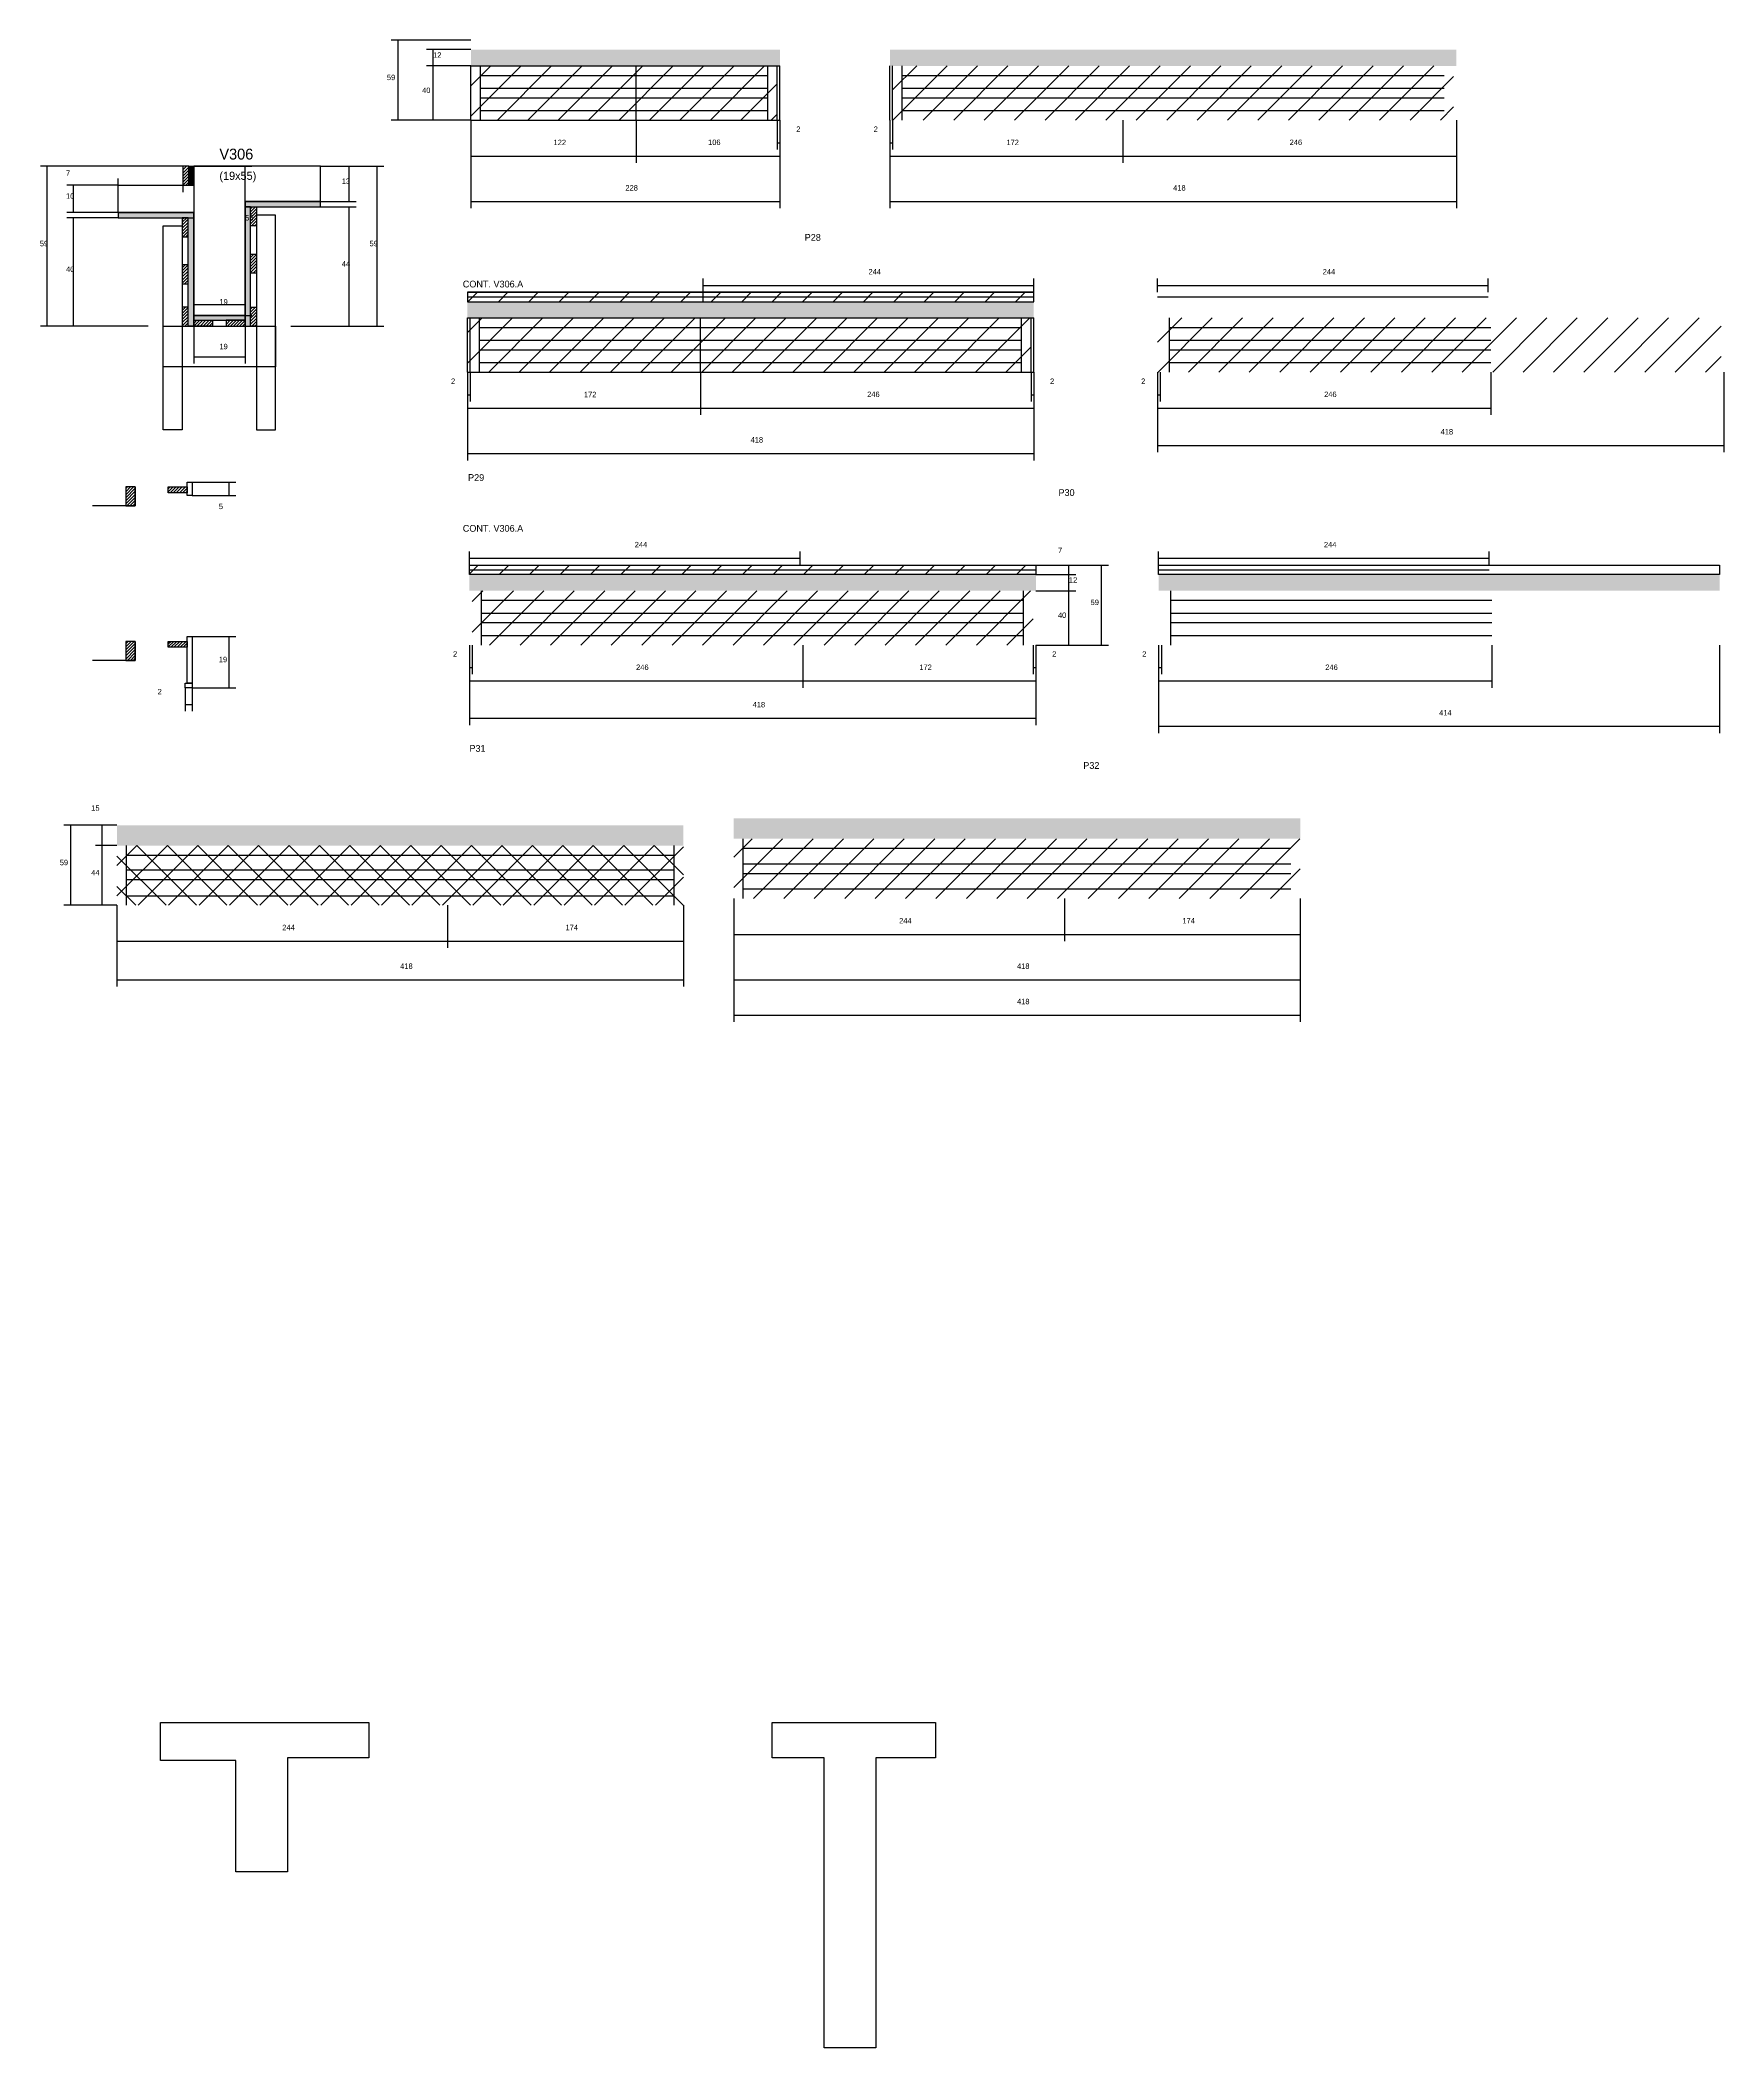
# Model space of a CAD drawing. Header units: metres. Extents: x 5171 to 6413, y 4512 to 5994.
import ezdxf

# ---------------------------------------------------------------- set-up
doc = ezdxf.new("R2010")
doc.units = ezdxf.units.M
for name, color, linetype in [('CONCRETO', 251, 'Continuous'), ('COTA', 4, 'Continuous'), ('Cota Seção (2x)', 4, 'Continuous'), ('Hachura', 253, 'Continuous'), ('Madeira', 126, 'Continuous'), ('NOMENCLATURA', 7, 'Continuous'), ('Painéis', 200, 'Continuous'), ('REAPROVEITAMENTO', 251, 'Continuous'), ('SARR_2.2x7', 40, 'Continuous'), ('SARR_3.5x7', 81, 'Continuous'), ('Texto Seção', 7, 'Continuous')]:
    doc.layers.add(name, color=color, linetype=linetype)

msp = doc.modelspace()

# ---------------------------------------------------------------- hatches: boundary and pattern name
at = {"layer": 'COTA'}
h = msp.add_hatch(dxfattribs=at)
h.set_pattern_fill('AR-CONC', scale=0.03)
h.paths.add_polyline_path([(5716.7, 5986.8), (5488.7, 5986.8), (5488.7, 5986.8), (5488.7, 5974.8), (5488.7, 5974.8), (5716.7, 5974.8), (5716.7, 5974.8), (5716.7, 5986.8)])
h = msp.add_hatch(dxfattribs=at)
h.set_pattern_fill('AR-CONC', scale=0.03)
h.paths.add_polyline_path([(5797.9, 5986.8), (6215.9, 5986.8), (6215.9, 5986.8), (6215.9, 5974.8), (6215.9, 5974.8), (5797.9, 5974.8), (5797.9, 5974.8), (5797.9, 5986.8)])
h = msp.add_hatch(dxfattribs=at)
h.set_pattern_fill('AR-CONC', scale=0.03)
h.paths.add_polyline_path([(5486.1, 5800.8), (5904.1, 5800.8), (5904.1, 5800.8), (5904.1, 5788.8), (5904.1, 5788.8), (5486.1, 5788.8), (5486.1, 5788.8), (5486.1, 5800.8)])
h = msp.add_hatch(dxfattribs=at)
h.set_pattern_fill('AR-CONC', scale=0.03)
h.paths.add_polyline_path([(5905.6, 5599.4), (5487.6, 5599.4), (5487.6, 5599.4), (5487.6, 5587.4), (5487.6, 5587.4), (5905.6, 5587.4), (5905.6, 5587.4), (5905.6, 5599.4)])
h = msp.add_hatch(dxfattribs=at)
h.set_pattern_fill('AR-CONC', scale=0.03)
h.paths.add_polyline_path([(6410.2, 5599.4), (5996.2, 5599.4), (5996.2, 5599.4), (5996.2, 5587.4), (5996.2, 5587.4), (6410.2, 5587.4), (6410.2, 5587.4), (6410.2, 5599.4)])
h = msp.add_hatch(dxfattribs=at)
h.set_pattern_fill('AR-CONC', scale=0.03)
h.paths.add_polyline_path([(5645.5, 5414.4), (5227.5, 5414.4), (5227.5, 5414.4), (5227.5, 5399.4), (5227.5, 5399.4), (5645.5, 5399.4), (5645.5, 5399.4), (5645.5, 5414.4)])
h = msp.add_hatch(dxfattribs=at)
h.set_pattern_fill('AR-CONC', scale=0.03)
h.paths.add_polyline_path([(6100.7, 5419.4), (5682.7, 5419.4), (5682.7, 5419.4), (5682.7, 5404.4), (5682.7, 5404.4), (6100.7, 5404.4), (6100.7, 5404.4), (6100.7, 5419.4)])
at = {"layer": 'Hachura'}
h = msp.add_hatch(dxfattribs=at)
h.set_pattern_fill('ANSI31', scale=0.5)
h.paths.add_polyline_path([(5276.1, 5886.7), (5280.5, 5886.7), (5280.5, 5886.7), (5280.5, 5900.7), (5280.5, 5900.7), (5276.1, 5900.7), (5276.1, 5900.7), (5276.1, 5886.7)])
h = msp.add_hatch(color=8, dxfattribs=at)
h.dxf.hatch_style = 1
h.paths.add_polyline_path([(5280.5, 5900.7), (5284.1, 5900.7), (5284.1, 5900.7), (5284.1, 5886.7), (5284.1, 5886.7), (5280.5, 5886.7), (5280.5, 5886.7), (5280.5, 5900.7)])
h = msp.add_hatch(color=8, dxfattribs=at)
h.dxf.hatch_style = 1
h.paths.add_polyline_path([(5377.7, 5870.7), (5377.7, 5874.7), (5377.7, 5874.7), (5322.1, 5874.7), (5322.1, 5874.7), (5322.1, 5870.7), (5322.1, 5870.7), (5377.7, 5870.7)])
h = msp.add_hatch(color=8, dxfattribs=at)
h.dxf.hatch_style = 1
h.paths.add_polyline_path([(5326.1, 5870.7), (5322.1, 5870.7), (5322.1, 5870.7), (5322.1, 5782.7), (5322.1, 5782.7), (5326.1, 5782.7), (5326.1, 5782.7), (5326.1, 5870.7)])
h = msp.add_hatch(dxfattribs=at)
h.set_pattern_fill('ANSI31', scale=0.5)
h.paths.add_polyline_path([(5330.5, 5856.7), (5326.1, 5856.7), (5326.1, 5856.7), (5326.1, 5870.7), (5326.1, 5870.7), (5330.5, 5870.7), (5330.5, 5870.7), (5330.5, 5856.7)])
h = msp.add_hatch(color=8, dxfattribs=at)
h.dxf.hatch_style = 1
h.paths.add_polyline_path([(5284.1, 5862.7), (5284.1, 5866.7), (5284.1, 5866.7), (5228.5, 5866.7), (5228.5, 5866.7), (5228.5, 5862.7), (5228.5, 5862.7), (5284.1, 5862.7)])
h = msp.add_hatch(dxfattribs=at)
h.set_pattern_fill('ANSI31', scale=0.5)
h.paths.add_polyline_path([(5275.7, 5848.7), (5280.1, 5848.7), (5280.1, 5848.7), (5280.1, 5862.7), (5280.1, 5862.7), (5275.7, 5862.7), (5275.7, 5862.7), (5275.7, 5848.7)])
h = msp.add_hatch(color=8, dxfattribs=at)
h.dxf.hatch_style = 1
h.paths.add_polyline_path([(5284.1, 5862.7), (5280.1, 5862.7), (5280.1, 5862.7), (5280.1, 5782.7), (5280.1, 5782.7), (5284.1, 5782.7), (5284.1, 5782.7), (5284.1, 5862.7)])
h = msp.add_hatch(dxfattribs=at)
h.set_pattern_fill('ANSI31', scale=0.5)
h.paths.add_polyline_path([(5275.7, 5813.9), (5280.1, 5813.9), (5280.1, 5813.9), (5280.1, 5827.9), (5280.1, 5827.9), (5275.7, 5827.9), (5275.7, 5827.9), (5275.7, 5813.9)])
h = msp.add_hatch(dxfattribs=at)
h.set_pattern_fill('ANSI31', scale=0.5)
h.paths.add_polyline_path([(5330.5, 5821.9), (5326.1, 5821.9), (5326.1, 5821.9), (5326.1, 5835.9), (5326.1, 5835.9), (5330.5, 5835.9), (5330.5, 5835.9), (5330.5, 5821.9)])
h = msp.add_hatch(dxfattribs=at)
h.set_pattern_fill('ANSI31', scale=0.5)
h.paths.add_polyline_path([(5275.7, 5782.7), (5280.1, 5782.7), (5280.1, 5782.7), (5280.1, 5796.7), (5280.1, 5796.7), (5275.7, 5796.7), (5275.7, 5796.7), (5275.7, 5782.7)])
h = msp.add_hatch(dxfattribs=at)
h.set_pattern_fill('ANSI31', scale=0.5)
h.paths.add_polyline_path([(5330.5, 5782.7), (5326.1, 5782.7), (5326.1, 5782.7), (5326.1, 5796.7), (5326.1, 5796.7), (5330.5, 5796.7), (5330.5, 5796.7), (5330.5, 5782.7)])
h = msp.add_hatch(color=8, dxfattribs=at)
h.dxf.hatch_style = 1
h.paths.add_polyline_path([(5322.1, 5787.1), (5322.1, 5790.7), (5322.1, 5790.7), (5284.1, 5790.7), (5284.1, 5790.7), (5284.1, 5787.1), (5284.1, 5787.1), (5322.1, 5787.1)])
h = msp.add_hatch(dxfattribs=at)
h.set_pattern_fill('ANSI31', scale=0.5)
h.paths.add_polyline_path([(5284.1, 5782.7), (5284.1, 5787.1), (5284.1, 5787.1), (5298.1, 5787.1), (5298.1, 5787.1), (5298.1, 5782.7), (5298.1, 5782.7), (5284.1, 5782.7)])
h = msp.add_hatch(dxfattribs=at)
h.set_pattern_fill('ANSI31', scale=0.5)
h.paths.add_polyline_path([(5322.1, 5782.7), (5322.1, 5787.1), (5322.1, 5787.1), (5308.1, 5787.1), (5308.1, 5787.1), (5308.1, 5782.7), (5308.1, 5782.7), (5322.1, 5782.7)])
h = msp.add_hatch(dxfattribs=at)
h.set_pattern_fill('ANSI31', scale=0.5)
h.paths.add_polyline_path([(5241, 5664.1), (5234, 5664.1), (5234, 5650.1), (5241, 5650.1)])
h = msp.add_hatch(dxfattribs=at)
h.set_pattern_fill('ANSI31', scale=0.5)
h.paths.add_polyline_path([(5265.4, 5664.1), (5265.4, 5659.7), (5265.4, 5659.7), (5279.3, 5659.7), (5279.3, 5659.7), (5279.3, 5664.1), (5279.3, 5664.1), (5265.4, 5664.1)])
h = msp.add_hatch(dxfattribs=at)
h.set_pattern_fill('ANSI31', scale=0.5)
h.paths.add_polyline_path([(5241, 5550.1), (5234, 5550.1), (5234, 5536.1), (5241, 5536.1)])
h = msp.add_hatch(dxfattribs=at)
h.set_pattern_fill('ANSI31', scale=0.5)
h.paths.add_polyline_path([(5265.4, 5550.1), (5265.4, 5545.7), (5265.4, 5545.7), (5279.3, 5545.7), (5279.3, 5545.7), (5279.3, 5550.1), (5279.3, 5550.1), (5265.4, 5550.1)])
at = {"layer": 'REAPROVEITAMENTO'}
h = msp.add_hatch(dxfattribs=at)
h.set_pattern_fill('ANSI31', scale=5)
h.paths.add_polyline_path([(5714.7, 5934.8), (5714.7, 5974.8), (5714.7, 5974.8), (5488.7, 5974.8), (5488.7, 5974.8), (5488.7, 5934.8), (5488.7, 5934.8), (5714.7, 5934.8)])
h = msp.add_hatch(dxfattribs=at)
h.set_pattern_fill('ANSI31', scale=5)
h.paths.add_polyline_path([(6213.9, 5934.8), (6213.9, 5974.8), (6213.9, 5974.8), (5799.9, 5974.8), (5799.9, 5974.8), (5799.9, 5934.8), (5799.9, 5934.8), (6213.9, 5934.8)])
h = msp.add_hatch(dxfattribs=at)
h.set_pattern_fill('ANSI31', scale=5)
h.paths.add_polyline_path([(5904.1, 5807.8), (5486.1, 5807.8), (5486.1, 5807.8), (5486.1, 5800.8), (5486.1, 5800.8), (5904.1, 5800.8), (5904.1, 5800.8), (5904.1, 5807.8)])
h = msp.add_hatch(dxfattribs=at)
h.set_pattern_fill('ANSI31', scale=5)
h.paths.add_polyline_path([(5902.1, 5748.8), (5902.1, 5788.8), (5902.1, 5788.8), (5486.1, 5788.8), (5486.1, 5788.8), (5486.1, 5748.8), (5486.1, 5748.8), (5902.1, 5748.8)])
h = msp.add_hatch(dxfattribs=at)
h.set_pattern_fill('ANSI31', scale=5)
h.paths.add_polyline_path([(6411.3, 5748.8), (6411.3, 5788.8), (6411.3, 5788.8), (5995.3, 5788.8), (5995.3, 5788.8), (5995.3, 5748.8), (5995.3, 5748.8), (6411.3, 5748.8)])
h = msp.add_hatch(dxfattribs=at)
h.set_pattern_fill('ANSI31', scale=5)
h.paths.add_polyline_path([(5905.6, 5606.4), (5487.6, 5606.4), (5487.6, 5606.4), (5487.6, 5599.4), (5487.6, 5599.4), (5905.6, 5599.4), (5905.6, 5599.4), (5905.6, 5606.4)])
h = msp.add_hatch(dxfattribs=at)
h.set_pattern_fill('ANSI31', scale=5)
h.paths.add_polyline_path([(5903.6, 5547.4), (5903.6, 5587.4), (5903.6, 5587.4), (5489.6, 5587.4), (5489.6, 5587.4), (5489.6, 5547.4), (5489.6, 5547.4), (5903.6, 5547.4)])
h = msp.add_hatch(dxfattribs=at)
h.set_pattern_fill('ANSI37', scale=5)
h.paths.add_polyline_path([(5645.5, 5355.4), (5645.5, 5399.4), (5645.5, 5399.4), (5227.5, 5399.4), (5227.5, 5399.4), (5227.5, 5355.4), (5227.5, 5355.4), (5645.5, 5355.4)])
h = msp.add_hatch(dxfattribs=at)
h.set_pattern_fill('ANSI31', scale=5)
h.paths.add_polyline_path([(6100.7, 5360.4), (6100.7, 5404.4), (6100.7, 5404.4), (5682.7, 5404.4), (5682.7, 5404.4), (5682.7, 5360.4), (5682.7, 5360.4), (6100.7, 5360.4)])

# ---------------------------------------------------------------- linework, layer by layer
at = {"layer": 'CONCRETO'}
msp.add_lwpolyline([(5322.1, 5870.7), (5322.1, 5790.7), (5284.1, 5790.7), (5284.1, 5866.7), (5228.5, 5866.7), (5228.5, 5886.7), (5284.1, 5886.7), (5284.1, 5900.7), (5322.1, 5900.7)], dxfattribs=at)
for points in [[(5377.7, 5874.7), (5377.7, 5900.7), (5322.1, 5900.7), (5322.1, 5900.7), (5284.1, 5900.7), (5284.1, 5790.7), (5322.1, 5790.7), (5322.1, 5874.7)], [(5259.7, 4724.1), (5259.7, 4752.1), (5413.3, 4752.1), (5413.3, 4726.1), (5353.3, 4726.1), (5353.3, 4642.1), (5315.3, 4642.1), (5315.3, 4724.1)], [(5710.9, 4726.1), (5710.9, 4752.1), (5831.5, 4752.1), (5831.5, 4726.1), (5787.5, 4726.1), (5787.5, 4512.1), (5749.5, 4512.1), (5749.5, 4726.1)]]:
    msp.add_lwpolyline(points, close=True, dxfattribs=at)
at = {"layer": 'COTA'}
for p, q in [((5488.7, 5993.8), (5429.9, 5993.8)), ((5434.9, 5934.8), (5434.9, 5993.8)), ((5488.7, 5986.8), (5455.8, 5986.8)), ((5460.8, 5974.8), (5460.8, 5986.8)), ((5488.7, 5974.8), (5455.8, 5974.8)), ((5488.7, 5974.8), (5455.8, 5974.8)), ((5460.8, 5934.8), (5460.8, 5974.8)), ((5488.7, 5934.8), (5429.9, 5934.8)), ((5488.7, 5934.8), (5455.8, 5934.8)), ((5488.7, 5934.8), (5488.7, 5903.3)), ((5488.7, 5934.8), (5488.7, 5869.7)), ((5610.7, 5934.8), (5610.7, 5903.3)), ((5610.7, 5934.8), (5610.7, 5903.3)), ((5714.7, 5934.8), (5714.7, 5913.1)), ((5716.7, 5934.8), (5716.7, 5903.3)), ((5716.7, 5934.8), (5716.7, 5869.7)), ((5716.7, 5934.8), (5716.7, 5913.1)), ((5797.9, 5934.8), (5797.9, 5903.3)), ((5797.9, 5934.8), (5797.9, 5869.7)), ((5797.9, 5934.8), (5797.9, 5913.1)), ((5799.9, 5934.8), (5799.9, 5913.1)), ((5969.9, 5934.8), (5969.9, 5903.3)), ((5969.9, 5934.8), (5969.9, 5903.3)), ((6215.9, 5934.8), (6215.9, 5903.3)), ((6215.9, 5934.8), (6215.9, 5869.7)), ((5714.7, 5918.1), (5716.7, 5918.1)), ((5797.9, 5918.1), (5799.9, 5918.1)), ((5276.1, 5900.7), (5171.1, 5900.7)), ((5176.1, 5782.7), (5176.1, 5900.7)), ((5276.1, 5900.7), (5276.1, 5881.7)), ((5377.7, 5900.7), (5403.9, 5900.7)), ((5377.7, 5900.7), (5424.4, 5900.7)), ((5398.9, 5874.7), (5398.9, 5900.7)), ((5419.4, 5782.7), (5419.4, 5900.7)), ((5488.7, 5908.3), (5610.7, 5908.3)), ((5610.7, 5908.3), (5716.7, 5908.3)), ((5797.9, 5908.3), (5969.9, 5908.3)), ((5969.9, 5908.3), (6215.9, 5908.3)), ((5228.5, 5886.7), (5190.4, 5886.7)), ((5195.4, 5866.7), (5195.4, 5886.7)), ((5228.5, 5886.7), (5228.5, 5891.7)), ((5228.5, 5886.7), (5276.1, 5886.7)), ((5377.7, 5874.7), (5403.9, 5874.7)), ((5377.7, 5870.7), (5403.9, 5870.7)), ((5398.9, 5782.7), (5398.9, 5870.7)), ((5488.7, 5874.7), (5716.7, 5874.7)), ((5797.9, 5874.7), (6215.9, 5874.7)), ((5228.5, 5866.7), (5190.4, 5866.7)), ((5228.5, 5862.7), (5190.4, 5862.7)), ((5195.4, 5782.7), (5195.4, 5862.7)), ((5660, 5807.8), (5660, 5817.8)), ((5660, 5812.8), (5904.1, 5812.8)), ((5904.1, 5807.8), (5904.1, 5817.8)), ((5995.3, 5807.8), (5995.3, 5817.8)), ((5995.3, 5812.8), (6239.4, 5812.8)), ((6239.4, 5807.8), (6239.4, 5817.8)), ((5250.5, 5782.7), (5171.1, 5782.7)), ((5250.5, 5782.7), (5190.4, 5782.7)), ((5284.1, 5782.7), (5284.1, 5755.2)), ((5322.1, 5782.7), (5322.1, 5755.2)), ((5355.7, 5782.7), (5403.9, 5782.7)), ((5380.3, 5782.7), (5424.4, 5782.7)), ((5284.1, 5760.2), (5322.1, 5760.2)), ((5486.1, 5748.8), (5486.1, 5717.3)), ((5486.1, 5748.8), (5486.1, 5683.7)), ((5486.1, 5748.8), (5486.1, 5727.1)), ((5488.1, 5748.8), (5488.1, 5727.1)), ((5658.1, 5748.8), (5658.1, 5717.3)), ((5658.1, 5748.8), (5658.1, 5717.3)), ((5902.1, 5748.8), (5902.1, 5727.1)), ((5904.1, 5748.8), (5904.1, 5717.3)), ((5904.1, 5748.8), (5904.1, 5683.7)), ((5904.1, 5748.8), (5904.1, 5727.1)), ((5995.3, 5748.8), (5995.3, 5717.3)), ((5995.3, 5748.8), (5995.3, 5689.7)), ((5995.3, 5748.8), (5995.3, 5727.1)), ((5997.3, 5748.8), (5997.3, 5727.1)), ((6241.3, 5748.8), (6241.3, 5717.3)), ((6413.3, 5748.8), (6413.3, 5689.7)), ((5486.1, 5732.1), (5488.1, 5732.1)), ((5486.1, 5722.3), (5658.1, 5722.3)), ((5658.1, 5722.3), (5904.1, 5722.3)), ((5902.1, 5732.1), (5904.1, 5732.1)), ((5995.3, 5732.1), (5997.3, 5732.1)), ((5995.3, 5722.3), (6241.3, 5722.3)), ((5995.3, 5694.7), (6413.3, 5694.7)), ((5486.1, 5688.7), (5904.1, 5688.7)), ((5282.9, 5667.7), (5315.2, 5667.7)), ((5310.2, 5657.7), (5310.2, 5667.7)), ((5282.9, 5657.7), (5315.2, 5657.7)), ((5487.6, 5606.4), (5487.6, 5616.5)), ((5731.6, 5606.4), (5731.6, 5616.5)), ((5996.2, 5606.4), (5996.2, 5616.5)), ((6240.2, 5606.4), (6240.2, 5616.5)), ((5487.6, 5611.5), (5731.6, 5611.5)), ((5905.6, 5606.4), (5935, 5606.4)), ((5905.6, 5606.4), (5959.1, 5606.4)), ((5930, 5599.4), (5930, 5606.4)), ((5954.1, 5547.4), (5954.1, 5606.4)), ((5996.2, 5611.5), (6240.2, 5611.5)), ((5905.6, 5599.4), (5935, 5599.4)), ((5905.6, 5599.4), (5935, 5599.4)), ((5905.6, 5587.4), (5935, 5587.4)), ((5905.6, 5587.4), (5935, 5587.4)), ((5930, 5587.4), (5930, 5599.4)), ((5930, 5547.4), (5930, 5587.4)), ((5282.9, 5553.7), (5315.2, 5553.7)), ((5310.2, 5515.7), (5310.2, 5553.7)), ((5487.6, 5547.4), (5487.6, 5515.9)), ((5487.6, 5547.4), (5487.6, 5488.3)), ((5487.6, 5547.4), (5487.6, 5525.8)), ((5489.6, 5547.4), (5489.6, 5525.8)), ((5733.6, 5547.4), (5733.6, 5515.9)), ((5733.6, 5547.4), (5733.6, 5515.9)), ((5903.6, 5547.4), (5903.6, 5525.8)), ((5905.6, 5547.4), (5905.6, 5515.9)), ((5905.6, 5547.4), (5905.6, 5488.3)), ((5905.6, 5547.4), (5905.6, 5525.8)), ((5905.6, 5547.4), (5935, 5547.4)), ((5905.6, 5547.4), (5959.1, 5547.4)), ((5996.2, 5547.4), (5996.2, 5515.9)), ((5996.2, 5547.4), (5996.2, 5482.4)), ((5996.2, 5547.4), (5996.2, 5525.8)), ((5998.2, 5547.4), (5998.2, 5525.8)), ((6242.2, 5547.4), (6242.2, 5515.9)), ((6410.2, 5547.4), (6410.2, 5482.4)), ((5487.6, 5530.8), (5489.6, 5530.8)), ((5903.6, 5530.8), (5905.6, 5530.8)), ((5996.2, 5530.8), (5998.2, 5530.8)), ((5277.9, 5515.7), (5277.9, 5498.5)), ((5282.9, 5515.7), (5315.2, 5515.7)), ((5282.9, 5515.7), (5282.9, 5498.5)), ((5487.6, 5520.9), (5733.6, 5520.9)), ((5733.6, 5520.9), (5905.6, 5520.9)), ((5996.2, 5520.9), (6242.2, 5520.9)), ((5277.9, 5503.5), (5282.9, 5503.5)), ((5487.6, 5493.3), (5905.6, 5493.3)), ((5996.2, 5487.4), (6410.2, 5487.4)), ((5227.5, 5414.4), (5188.4, 5414.4)), ((5193.4, 5355.4), (5193.4, 5414.4)), ((5227.5, 5414.4), (5211.6, 5414.4)), ((5216.6, 5399.4), (5216.6, 5414.4)), ((5227.5, 5399.4), (5211.6, 5399.4)), ((5227.5, 5399.4), (5211.6, 5399.4)), ((5216.6, 5355.4), (5216.6, 5399.4)), ((5227.5, 5355.4), (5188.4, 5355.4)), ((5227.5, 5355.4), (5211.6, 5355.4)), ((5227.5, 5355.4), (5227.5, 5323.8)), ((5227.5, 5355.4), (5227.5, 5295.3)), ((5471.5, 5355.4), (5471.5, 5323.8)), ((5471.5, 5355.4), (5471.5, 5323.8)), ((5645.5, 5355.4), (5645.5, 5323.8)), ((5645.5, 5355.4), (5645.5, 5295.3)), ((5682.7, 5360.4), (5682.7, 5328.8)), ((5682.7, 5360.4), (5682.7, 5295.3)), ((5682.7, 5360.4), (5682.7, 5269.2)), ((5926.7, 5360.4), (5926.7, 5328.8)), ((5926.7, 5360.4), (5926.7, 5328.8)), ((6100.7, 5360.4), (6100.7, 5328.8)), ((6100.7, 5360.4), (6100.7, 5295.3)), ((6100.7, 5360.4), (6100.7, 5269.2)), ((5227.5, 5328.8), (5471.5, 5328.8)), ((5471.5, 5328.8), (5645.5, 5328.8)), ((5682.7, 5333.8), (5926.7, 5333.8)), ((5926.7, 5333.8), (6100.7, 5333.8)), ((5227.5, 5300.3), (5645.5, 5300.3)), ((5682.7, 5300.3), (6100.7, 5300.3)), ((5682.7, 5274.2), (6100.7, 5274.2))]:
    msp.add_line(p, q, dxfattribs=at)
at = {"layer": 'Cota Seção (2x)'}
for p, q in [((5295.1, 5900.7), (5327.1, 5900.7)), ((5322.1, 5790.7), (5322.1, 5900.7)), ((5284.1, 5782.7), (5284.1, 5803.7)), ((5284.1, 5798.7), (5322.1, 5798.7)), ((5322.1, 5782.7), (5322.1, 5803.7)), ((5295.1, 5790.7), (5327.1, 5790.7))]:
    msp.add_line(p, q, dxfattribs=at)
at = {"layer": 'Madeira'}
for points in [[(5276.1, 5886.7), (5280.5, 5886.7), (5280.5, 5900.7), (5276.1, 5900.7)], [(5330.5, 5856.7), (5326.1, 5856.7), (5326.1, 5870.7), (5330.5, 5870.7)], [(5275.7, 5848.7), (5280.1, 5848.7), (5280.1, 5862.7), (5275.7, 5862.7)], [(5275.7, 5813.9), (5280.1, 5813.9), (5280.1, 5827.9), (5275.7, 5827.9)], [(5330.5, 5821.9), (5326.1, 5821.9), (5326.1, 5835.9), (5330.5, 5835.9)], [(5275.7, 5782.7), (5280.1, 5782.7), (5280.1, 5796.7), (5275.7, 5796.7)], [(5330.5, 5782.7), (5326.1, 5782.7), (5326.1, 5796.7), (5330.5, 5796.7)], [(5284.1, 5782.7), (5284.1, 5787.1), (5298.1, 5787.1), (5298.1, 5782.7)], [(5322.1, 5782.7), (5322.1, 5787.1), (5308.1, 5787.1), (5308.1, 5782.7)], [(5241, 5650.1), (5241, 5664.1), (5234, 5664.1), (5234, 5650.1)], [(5265.4, 5664.1), (5279.3, 5664.1), (5279.3, 5659.7), (5265.4, 5659.7)], [(5241, 5536.1), (5241, 5550.1), (5234, 5550.1), (5234, 5536.1)], [(5265.4, 5550.1), (5279.3, 5550.1), (5279.3, 5545.7), (5265.4, 5545.7)]]:
    msp.add_lwpolyline(points, close=True, dxfattribs=at)
for points in [[(5241, 5664.1), (5241, 5650.1), (5209.5, 5650.1)], [(5241, 5550.1), (5241, 5536.1), (5209.5, 5536.1)]]:
    msp.add_lwpolyline(points, dxfattribs=at)
at = {"layer": 'Painéis'}
for p, q in [((5488.7, 5974.8), (5716.7, 5974.8)), ((5488.7, 5934.8), (5488.7, 5974.8)), ((5610.7, 5934.8), (5610.7, 5974.8)), ((5714.7, 5934.8), (5714.7, 5974.8)), ((5716.7, 5934.8), (5716.7, 5974.8)), ((5797.9, 5934.8), (5797.9, 5974.8)), ((5799.9, 5934.8), (5799.9, 5974.8)), ((5488.7, 5934.8), (5716.7, 5934.8)), ((5322.1, 5874.7), (5377.7, 5874.7)), ((5228.5, 5866.7), (5284.1, 5866.7)), ((5486.1, 5807.8), (5904.1, 5807.8)), ((5486.1, 5800.8), (5904.1, 5800.8)), ((5660, 5800.8), (5660, 5807.8)), ((5904.1, 5800.8), (5904.1, 5807.8)), ((5284.1, 5790.7), (5322.1, 5790.7)), ((5486.1, 5788.8), (5904.1, 5788.8)), ((5486.1, 5748.8), (5486.1, 5788.8)), ((5488.1, 5748.8), (5488.1, 5788.8)), ((5658.1, 5748.8), (5658.1, 5788.8)), ((5902.1, 5748.8), (5902.1, 5788.8)), ((5904.1, 5748.8), (5904.1, 5788.8)), ((5486.1, 5748.8), (5904.1, 5748.8))]:
    msp.add_line(p, q, dxfattribs=at)
for points in [[(5280.5, 5900.7), (5284.1, 5900.7), (5284.1, 5886.7), (5280.5, 5886.7)], [(5377.7, 5870.7), (5377.7, 5874.7), (5322.1, 5874.7), (5322.1, 5870.7)], [(5326.1, 5870.7), (5322.1, 5870.7), (5322.1, 5782.7), (5326.1, 5782.7)], [(5284.1, 5862.7), (5284.1, 5866.7), (5228.5, 5866.7), (5228.5, 5862.7)], [(5280.1, 5862.7), (5284.1, 5862.7), (5284.1, 5782.7), (5280.1, 5782.7)], [(5486.1, 5800.8), (5904.1, 5800.8), (5904.1, 5807.8), (5486.1, 5807.8)], [(5322.1, 5787.1), (5322.1, 5790.7), (5284.1, 5790.7), (5284.1, 5787.1)], [(5279.3, 5667.7), (5282.9, 5667.7), (5282.9, 5657.7), (5279.3, 5657.7)], [(5905.6, 5599.4), (5487.6, 5599.4), (5487.6, 5606.4), (5905.6, 5606.4)], [(6410.2, 5599.4), (5996.2, 5599.4), (5996.2, 5606.4), (6410.2, 5606.4)], [(5279.3, 5553.7), (5282.9, 5553.7), (5282.9, 5519.3), (5279.3, 5519.3)], [(5282.9, 5519.3), (5282.9, 5515.7), (5277.9, 5515.7), (5277.9, 5519.3)]]:
    msp.add_lwpolyline(points, close=True, dxfattribs=at)
at = {"layer": 'SARR_2.2x7'}
for p, q in [((5495.7, 5934.8), (5495.7, 5974.8)), ((5707.7, 5934.8), (5707.7, 5974.8)), ((5806.9, 5934.8), (5806.9, 5974.8)), ((5495.7, 5967.8), (5610.7, 5967.8)), ((5495.7, 5958.3), (5610.7, 5958.3)), ((5610.7, 5967.8), (5707.7, 5967.8)), ((5610.7, 5958.3), (5707.7, 5958.3)), ((5806.9, 5967.8), (5969.9, 5967.8)), ((5806.9, 5958.3), (5969.9, 5958.3)), ((5969.9, 5967.8), (6206.9, 5967.8)), ((5969.9, 5958.3), (6206.9, 5958.3)), ((5495.7, 5951.3), (5610.7, 5951.3)), ((5495.7, 5941.8), (5610.7, 5941.8)), ((5610.7, 5951.3), (5707.7, 5951.3)), ((5610.7, 5941.8), (5707.7, 5941.8)), ((5806.9, 5951.3), (5969.9, 5951.3)), ((5806.9, 5941.8), (5969.9, 5941.8)), ((5969.9, 5951.3), (6206.9, 5951.3)), ((5969.9, 5941.8), (6206.9, 5941.8)), ((5486.1, 5804.3), (5660, 5804.3)), ((5660, 5804.3), (5904.1, 5804.3)), ((5995.3, 5804.3), (6239.4, 5804.3)), ((5495.1, 5748.8), (5495.1, 5788.8)), ((5495.1, 5781.8), (5658.1, 5781.8)), ((5658.1, 5781.8), (5895.1, 5781.8)), ((5895.1, 5748.8), (5895.1, 5788.8)), ((6004.3, 5748.8), (6004.3, 5788.8)), ((6004.3, 5781.8), (6241.3, 5781.8)), ((5495.1, 5772.3), (5658.1, 5772.3)), ((5495.1, 5765.3), (5658.1, 5765.3)), ((5658.1, 5772.3), (5895.1, 5772.3)), ((5658.1, 5765.3), (5895.1, 5765.3)), ((6004.3, 5772.3), (6241.3, 5772.3)), ((6004.3, 5765.3), (6241.3, 5765.3)), ((5495.1, 5755.8), (5658.1, 5755.8)), ((5658.1, 5755.8), (5895.1, 5755.8)), ((6004.3, 5755.8), (6241.3, 5755.8)), ((5487.6, 5602.9), (5731.6, 5602.9)), ((5731.6, 5602.9), (5905.6, 5602.9)), ((5996.2, 5602.9), (6240.2, 5602.9)), ((5496.6, 5547.4), (5496.6, 5587.4)), ((5896.6, 5547.4), (5896.6, 5587.4)), ((6005.2, 5547.4), (6005.2, 5587.4)), ((5496.6, 5580.4), (5733.6, 5580.4)), ((5733.6, 5580.4), (5896.6, 5580.4)), ((6005.2, 5580.4), (6242.2, 5580.4)), ((5496.6, 5570.9), (5733.6, 5570.9)), ((5496.6, 5563.9), (5733.6, 5563.9)), ((5733.6, 5570.9), (5896.6, 5570.9)), ((5733.6, 5563.9), (5896.6, 5563.9)), ((6005.2, 5570.9), (6242.2, 5570.9)), ((6005.2, 5563.9), (6242.2, 5563.9)), ((5496.6, 5554.4), (5733.6, 5554.4)), ((5733.6, 5554.4), (5896.6, 5554.4)), ((6005.2, 5554.4), (6242.2, 5554.4)), ((5234.5, 5355.4), (5234.5, 5399.4)), ((5638.6, 5355.4), (5638.6, 5399.4)), ((5689.7, 5360.4), (5689.7, 5404.4)), ((5689.7, 5397.4), (5926.7, 5397.4)), ((5926.7, 5397.4), (6093.8, 5397.4)), ((5234.5, 5392.4), (5471.5, 5392.4)), ((5234.5, 5381.4), (5471.5, 5381.4)), ((5471.5, 5392.4), (5638.6, 5392.4)), ((5471.5, 5381.4), (5638.6, 5381.4)), ((5689.7, 5385.9), (5926.7, 5385.9)), ((5689.7, 5378.9), (5926.7, 5378.9)), ((5926.7, 5385.9), (6093.8, 5385.9)), ((5926.7, 5378.9), (6093.8, 5378.9)), ((5234.5, 5374.4), (5471.5, 5374.4)), ((5471.5, 5374.4), (5638.6, 5374.4)), ((5689.7, 5367.4), (5926.7, 5367.4)), ((5926.7, 5367.4), (6093.8, 5367.4)), ((5234.5, 5362.4), (5471.5, 5362.4)), ((5471.5, 5362.4), (5638.6, 5362.4))]:
    msp.add_line(p, q, dxfattribs=at)
at = {"layer": 'SARR_3.5x7'}
for points in [[(5261.7, 5856.7), (5275.7, 5856.7), (5275.7, 5706.2), (5261.7, 5706.2)], [(5344.5, 5864.7), (5330.5, 5864.7), (5330.5, 5706.2), (5344.5, 5706.2)], [(5261.7, 5782.7), (5344.5, 5782.7), (5344.5, 5752.6), (5261.7, 5752.6)]]:
    msp.add_lwpolyline(points, close=True, dxfattribs=at)

# ---------------------------------------------------------------- texts
at = {"layer": 'COTA'}
for s, p in [('12', (5460.8, 5980.8)), ('59', (5426.7, 5964.3)), ('40', (5452.7, 5954.8)), ('2', (5728.8, 5926.1)), ('2', (5785.9, 5926.1)), ('122', (5549.7, 5916.3)), ('106', (5663.7, 5916.4)), ('172', (5883.9, 5916.3)), ('246', (6092.9, 5916.4)), ('7', (5189.9, 5893.7)), ('13', (5393.4, 5887.7)), ('228', (5602.7, 5882.8)), ('418', (6006.9, 5882.8)), ('10', (5189.9, 5876.7)), ('59', (5170.6, 5841.7)), ('59', (5413.9, 5841.7)), ('40', (5189.9, 5822.7)), ('44', (5393.4, 5826.7)), ('244', (5782.1, 5820.9)), ('244', (6117.3, 5820.9)), ('19', (5303.1, 5765.7)), ('2', (5474, 5740.1)), ('172', (5572.1, 5730.3)), ('246', (5781.1, 5730.4)), ('2', (5916.1, 5740.1)), ('2', (5983.3, 5740.1)), ('246', (6118.3, 5730.4)), ('418', (6204.3, 5702.8)), ('418', (5695.1, 5696.8)), ('5', (5302.7, 5647.7)), ('244', (5609.6, 5619.5)), ('7', (5922, 5615.3)), ('244', (6118.2, 5619.5)), ('12', (5930, 5593.4)), ('40', (5921.9, 5567.4)), ('59', (5946, 5576.9)), ('2', (5475.5, 5538.8)), ('2', (5917.6, 5538.8)), ('2', (5984.1, 5538.8)), ('19', (5302.7, 5534.7)), ('246', (5610.6, 5529)), ('172', (5819.6, 5529)), ('246', (6119.2, 5529)), ('2', (5257.5, 5511)), ('418', (5696.6, 5501.4)), ('414', (6203.2, 5495.4)), ('15', (5208.5, 5425.1)), ('59', (5185.3, 5384.9)), ('44', (5208.5, 5377.4)), ('244', (5349.5, 5336.9)), ('174', (5558.5, 5336.9)), ('244', (5804.7, 5341.9)), ('174', (6013.7, 5341.9)), ('418', (5436.5, 5308.4)), ('418', (5891.7, 5308.4)), ('418', (5891.7, 5282.3))]:
    msp.add_text(s, height=4, dxfattribs=at).set_placement(p)
at = {"layer": 'Cota Seção (2x)'}
for s, p in [('55', (5322.1, 5860.7)), ('19', (5303.1, 5798.7))]:
    msp.add_text(s, height=4, dxfattribs=at).set_placement(p)
at = {"layer": 'NOMENCLATURA'}
for s, p in [('P28', (5735, 5845.7)), ('P29', (5486.6, 5668.5)), ('P30', (5922.3, 5657.4)), ('P31', (5487.6, 5468.6)), ('P32', (5940.6, 5456))]:
    msp.add_text(s, height=5, dxfattribs=at).set_placement(p)
at = {"layer": 'Texto Seção'}
for s, height, p in [('V306', 8, (5303.1, 5905.7)), ('(19x55)', 6, (5303.1, 5890.7)), ('CONT. V306.A', 5, (5482.7, 5811.3)), ('CONT. V306.A', 5, (5482.7, 5631))]:
    msp.add_text(s, height=height, dxfattribs=at).set_placement(p)

doc.saveas('drawing.dxf')
